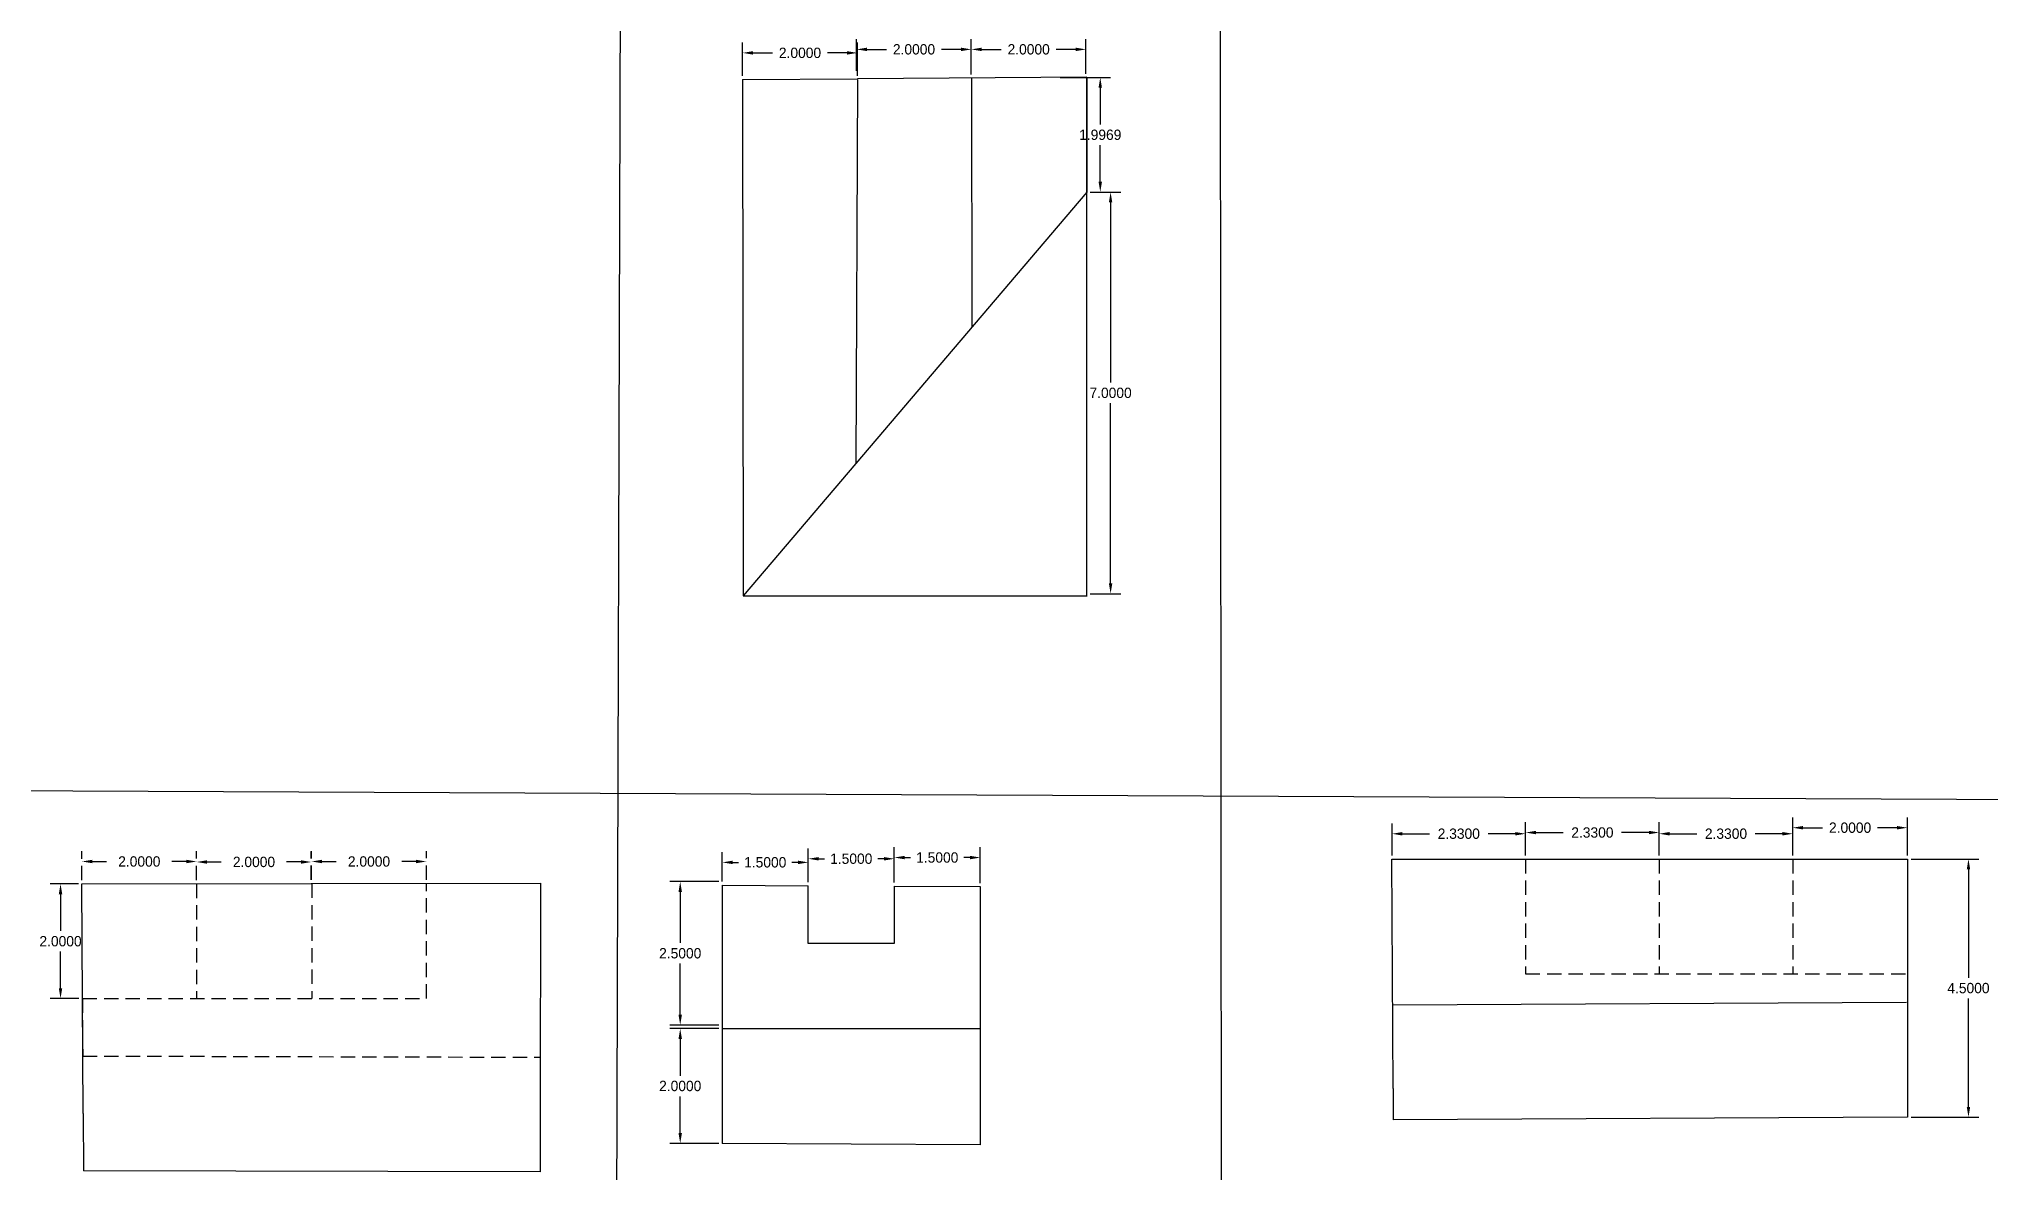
# Model space of a CAD drawing. Header units: inches. Extents: x 9 to 114, y -3 to 59.
# Drawn here: x 35.99 to 70.02, y 18.79 to 38.53 of the extents above; entities that cross this region are included whole.
import ezdxf

# ---------------------------------------------------------------- set-up
doc = ezdxf.new("R2010")
doc.units = ezdxf.units.IN
doc.header["$MEASUREMENT"] = 0
doc.linetypes.add('HIDDEN', pattern=[0.375, 0.25, -0.125])
doc.dimstyles.get("Standard").update_dxf_attribs({"dimtxt": 0.18, "dimasz": 0.18, "dimexe": 0.18, "dimexo": 0.0625, "dimgap": 0.09, "dimtad": 0, "dimtih": 1, "dimtoh": 1, "dimdec": 4, "dimzin": 0, "dimdsep": 46, "dimtxsty": 'Standard', "dimcen": 0.09, "dimadec": 0, "dimazin": 0, "dimtfac": 1, "dimtdec": 4, "dimtofl": 0, "dimtmove": 0, "dimatfit": 3, "dimfxl": 1, "dimtolj": 1, "dimtzin": 0, "dimarcsym": 0})

msp = doc.modelspace()

# ---------------------------------------------------------------- blocks, each defined once
blk = doc.blocks.new('*D23')
at = {"color": 0, "lineweight": -2}
for p, q in [((53.801, 37.863), (54.679, 37.863)), ((54.499, 37.683), (54.499, 37.044)), ((54.499, 36.046), (54.499, 36.684)), ((54.326, 35.866), (54.679, 35.866))]:
    blk.add_line(p, q, dxfattribs=at)
at = {"color": 0}
for points in [[(54.469, 37.683), (54.529, 37.683), (54.499, 37.863)], [(54.469, 36.046), (54.529, 36.046), (54.499, 35.866)]]:
    blk.add_solid(points, dxfattribs=at)
at = {"layer": 'Defpoints', "color": 0}
for p in [(53.739, 37.863), (54.264, 35.866), (54.499, 35.866)]:
    blk.add_point(p, dxfattribs=at)
at = {"color": 0, "insert": (54.499, 36.864), "char_height": 0.18, "attachment_point": 5}
blk.add_mtext('\\A1;1.9969', dxfattribs=at)
blk = doc.blocks.new('*D24')
at = {"color": 0, "lineweight": -2}
for p, q in [((54.324, 35.866), (54.859, 35.866)), ((54.679, 35.686), (54.679, 32.546)), ((54.679, 29.046), (54.679, 32.186)), ((54.324, 28.866), (54.859, 28.866))]:
    blk.add_line(p, q, dxfattribs=at)
at = {"color": 0}
for points in [[(54.649, 35.686), (54.709, 35.686), (54.679, 35.866)], [(54.649, 29.046), (54.709, 29.046), (54.679, 28.866)]]:
    blk.add_solid(points, dxfattribs=at)
at = {"layer": 'Defpoints', "color": 0}
for p in [(54.262, 35.866), (54.679, 35.866), (54.262, 28.866)]:
    blk.add_point(p, dxfattribs=at)
at = {"color": 0, "insert": (54.679, 32.366), "char_height": 0.18, "attachment_point": 5}
blk.add_mtext('\\A1;7.0000', dxfattribs=at)
blk = doc.blocks.new('*D21')
at = {"color": 0, "lineweight": -2}
for p, q in [((52.25, 37.917), (52.25, 38.533)), ((54.25, 37.928), (54.25, 38.533)), ((52.43, 38.353), (52.77, 38.353)), ((54.07, 38.353), (53.73, 38.353))]:
    blk.add_line(p, q, dxfattribs=at)
at = {"color": 0}
for points in [[(52.43, 38.383), (52.43, 38.323), (52.25, 38.353)], [(54.07, 38.383), (54.07, 38.323), (54.25, 38.353)]]:
    blk.add_solid(points, dxfattribs=at)
at = {"layer": 'Defpoints', "color": 0}
for p in [(52.25, 38.353), (52.25, 37.854), (54.25, 37.866)]:
    blk.add_point(p, dxfattribs=at)
at = {"color": 0, "insert": (53.25, 38.353), "char_height": 0.18, "attachment_point": 5}
blk.add_mtext('\\A1;2.0000', dxfattribs=at)
blk = doc.blocks.new('*D22')
at = {"color": 0, "lineweight": -2}
for p, q in [((50.25, 37.979), (50.25, 38.533)), ((52.25, 37.979), (52.25, 38.533)), ((50.43, 38.353), (50.77, 38.353)), ((52.07, 38.353), (51.73, 38.353))]:
    blk.add_line(p, q, dxfattribs=at)
at = {"color": 0}
for points in [[(50.43, 38.383), (50.43, 38.323), (50.25, 38.353)], [(52.07, 38.383), (52.07, 38.323), (52.25, 38.353)]]:
    blk.add_solid(points, dxfattribs=at)
at = {"layer": 'Defpoints', "color": 0}
for p in [(50.25, 38.353), (50.25, 37.917), (52.25, 37.917)]:
    blk.add_point(p, dxfattribs=at)
at = {"color": 0, "insert": (51.25, 38.353), "char_height": 0.18, "attachment_point": 5}
blk.add_mtext('\\A1;2.0000', dxfattribs=at)
blk = doc.blocks.new('*D25')
at = {"color": 0, "lineweight": -2}
for p, q in [((48.262, 37.893), (48.262, 38.472)), ((50.262, 37.893), (50.262, 38.472)), ((48.442, 38.292), (48.782, 38.292)), ((50.082, 38.292), (49.742, 38.292))]:
    blk.add_line(p, q, dxfattribs=at)
at = {"color": 0}
for points in [[(48.442, 38.322), (48.442, 38.262), (48.262, 38.292)], [(50.082, 38.322), (50.082, 38.262), (50.262, 38.292)]]:
    blk.add_solid(points, dxfattribs=at)
at = {"layer": 'Defpoints', "color": 0}
for p in [(50.262, 38.292), (48.262, 37.83), (50.262, 37.83)]:
    blk.add_point(p, dxfattribs=at)
at = {"color": 0, "insert": (49.262, 38.292), "char_height": 0.18, "attachment_point": 5}
blk.add_mtext('\\A1;2.0000', dxfattribs=at)
blk = doc.blocks.new('*D35')
at = {"color": 0, "lineweight": -2}
for p, q in [((36.676, 23.808), (36.185, 23.808)), ((36.365, 23.628), (36.365, 22.988)), ((36.365, 21.988), (36.365, 22.628)), ((36.686, 21.808), (36.185, 21.808))]:
    blk.add_line(p, q, dxfattribs=at)
at = {"color": 0}
for points in [[(36.335, 23.628), (36.395, 23.628), (36.365, 23.808)], [(36.335, 21.988), (36.395, 21.988), (36.365, 21.808)]]:
    blk.add_solid(points, dxfattribs=at)
at = {"layer": 'Defpoints', "color": 0}
for p in [(36.739, 23.808), (36.365, 21.808), (36.749, 21.808)]:
    blk.add_point(p, dxfattribs=at)
at = {"color": 0, "insert": (36.365, 22.808), "char_height": 0.18, "attachment_point": 5}
blk.add_mtext('\\A1;2.0000', dxfattribs=at)
blk = doc.blocks.new('*D36')
at = {"color": 0, "linetype": 'HIDDEN', "lineweight": -2}
for p, q in [((40.745, 23.877), (40.745, 24.378)), ((40.925, 24.198), (41.265, 24.198)), ((42.565, 24.198), (42.225, 24.198)), ((42.745, 23.881), (42.745, 24.378))]:
    blk.add_line(p, q, dxfattribs=at)
at = {"color": 0, "linetype": 'HIDDEN'}
for points in [[(40.925, 24.228), (40.925, 24.168), (40.745, 24.198)], [(42.565, 24.228), (42.565, 24.168), (42.745, 24.198)]]:
    blk.add_solid(points, dxfattribs=at)
at = {"layer": 'Defpoints', "color": 0, "linetype": 'HIDDEN'}
for p in [(40.745, 24.198), (40.745, 23.815), (42.745, 23.818)]:
    blk.add_point(p, dxfattribs=at)
at = {"color": 0, "linetype": 'HIDDEN', "insert": (41.745, 24.198), "char_height": 0.18, "attachment_point": 5}
blk.add_mtext('\\A1;2.0000', dxfattribs=at)
blk = doc.blocks.new('*D37')
at = {"color": 0, "linetype": 'HIDDEN', "lineweight": -2}
for p, q in [((38.739, 23.874), (38.739, 24.37)), ((38.919, 24.19), (39.259, 24.19)), ((40.559, 24.19), (40.219, 24.19)), ((40.739, 23.877), (40.739, 24.37))]:
    blk.add_line(p, q, dxfattribs=at)
at = {"color": 0, "linetype": 'HIDDEN'}
for points in [[(38.919, 24.22), (38.919, 24.16), (38.739, 24.19)], [(40.559, 24.22), (40.559, 24.16), (40.739, 24.19)]]:
    blk.add_solid(points, dxfattribs=at)
at = {"layer": 'Defpoints', "color": 0, "linetype": 'HIDDEN'}
for p in [(38.739, 24.19), (38.739, 23.811), (40.739, 23.815)]:
    blk.add_point(p, dxfattribs=at)
at = {"color": 0, "linetype": 'HIDDEN', "insert": (39.739, 24.19), "char_height": 0.18, "attachment_point": 5}
blk.add_mtext('\\A1;2.0000', dxfattribs=at)
blk = doc.blocks.new('*D34')
at = {"color": 0, "linetype": 'HIDDEN', "lineweight": -2}
for p, q in [((36.739, 23.871), (36.739, 24.378)), ((36.919, 24.198), (37.259, 24.198)), ((38.559, 24.198), (38.219, 24.198)), ((38.739, 23.874), (38.739, 24.378))]:
    blk.add_line(p, q, dxfattribs=at)
at = {"color": 0, "linetype": 'HIDDEN'}
for points in [[(36.919, 24.228), (36.919, 24.168), (36.739, 24.198)], [(38.559, 24.228), (38.559, 24.168), (38.739, 24.198)]]:
    blk.add_solid(points, dxfattribs=at)
at = {"layer": 'Defpoints', "color": 0, "linetype": 'HIDDEN'}
for p in [(36.739, 24.198), (36.739, 23.808), (38.739, 23.811)]:
    blk.add_point(p, dxfattribs=at)
at = {"color": 0, "linetype": 'HIDDEN', "insert": (37.739, 24.198), "char_height": 0.18, "attachment_point": 5}
blk.add_mtext('\\A1;2.0000', dxfattribs=at)
blk = doc.blocks.new('*D38')
at = {"color": 0, "lineweight": -2}
for p, q in [((50.906, 23.831), (50.906, 24.447)), ((51.086, 24.267), (51.191, 24.267)), ((52.226, 24.267), (52.121, 24.267)), ((52.406, 23.823), (52.406, 24.447))]:
    blk.add_line(p, q, dxfattribs=at)
at = {"color": 0}
for points in [[(51.086, 24.297), (51.086, 24.237), (50.906, 24.267)], [(52.226, 24.297), (52.226, 24.237), (52.406, 24.267)]]:
    blk.add_solid(points, dxfattribs=at)
at = {"layer": 'Defpoints', "color": 0}
for p in [(50.906, 24.267), (50.906, 23.769), (52.406, 23.76)]:
    blk.add_point(p, dxfattribs=at)
at = {"color": 0, "insert": (51.656, 24.267), "char_height": 0.18, "attachment_point": 5}
blk.add_mtext('\\A1;1.5000', dxfattribs=at)
blk = doc.blocks.new('*D39')
at = {"color": 0, "lineweight": -2}
for p, q in [((49.406, 23.839), (49.406, 24.426)), ((49.586, 24.246), (49.691, 24.246)), ((50.726, 24.246), (50.621, 24.246)), ((50.906, 23.831), (50.906, 24.426))]:
    blk.add_line(p, q, dxfattribs=at)
at = {"color": 0}
for points in [[(49.586, 24.276), (49.586, 24.216), (49.406, 24.246)], [(50.726, 24.276), (50.726, 24.216), (50.906, 24.246)]]:
    blk.add_solid(points, dxfattribs=at)
at = {"layer": 'Defpoints', "color": 0}
for p in [(49.406, 24.246), (49.406, 23.777), (50.906, 23.769)]:
    blk.add_point(p, dxfattribs=at)
at = {"color": 0, "insert": (50.156, 24.246), "char_height": 0.18, "attachment_point": 5}
blk.add_mtext('\\A1;1.5000', dxfattribs=at)
blk = doc.blocks.new('*D40')
at = {"color": 0, "lineweight": -2}
for p, q in [((47.907, 23.848), (47.907, 24.363)), ((48.087, 24.183), (48.191, 24.183)), ((49.226, 24.183), (49.121, 24.183)), ((49.406, 23.839), (49.406, 24.363))]:
    blk.add_line(p, q, dxfattribs=at)
at = {"color": 0}
for points in [[(48.087, 24.213), (48.087, 24.153), (47.907, 24.183)], [(49.226, 24.213), (49.226, 24.153), (49.406, 24.183)]]:
    blk.add_solid(points, dxfattribs=at)
at = {"layer": 'Defpoints', "color": 0}
for p in [(47.907, 24.183), (47.907, 23.785), (49.406, 23.777)]:
    blk.add_point(p, dxfattribs=at)
at = {"color": 0, "insert": (48.656, 24.183), "char_height": 0.18, "attachment_point": 5}
blk.add_mtext('\\A1;1.5000', dxfattribs=at)
blk = doc.blocks.new('*D41')
at = {"color": 0, "lineweight": -2}
for p, q in [((47.844, 21.285), (46.993, 21.285)), ((47.173, 21.105), (47.173, 20.465)), ((47.173, 19.465), (47.173, 20.105)), ((47.844, 19.285), (46.993, 19.285))]:
    blk.add_line(p, q, dxfattribs=at)
at = {"color": 0}
for points in [[(47.143, 21.105), (47.203, 21.105), (47.173, 21.285)], [(47.143, 19.465), (47.203, 19.465), (47.173, 19.285)]]:
    blk.add_solid(points, dxfattribs=at)
at = {"layer": 'Defpoints', "color": 0}
for p in [(47.173, 21.285), (47.907, 21.285), (47.907, 19.285)]:
    blk.add_point(p, dxfattribs=at)
at = {"color": 0, "insert": (47.173, 20.285), "char_height": 0.18, "attachment_point": 5}
blk.add_mtext('\\A1;2.0000', dxfattribs=at)
blk = doc.blocks.new('*D42')
at = {"color": 0, "lineweight": -2}
for p, q in [((47.844, 23.848), (46.993, 23.848)), ((47.173, 23.668), (47.173, 22.778)), ((47.173, 21.528), (47.173, 22.418)), ((47.844, 21.348), (46.993, 21.348))]:
    blk.add_line(p, q, dxfattribs=at)
at = {"color": 0}
for points in [[(47.143, 23.668), (47.203, 23.668), (47.173, 23.848)], [(47.143, 21.528), (47.203, 21.528), (47.173, 21.348)]]:
    blk.add_solid(points, dxfattribs=at)
at = {"layer": 'Defpoints', "color": 0}
for p in [(47.907, 23.848), (47.173, 21.348), (47.907, 21.348)]:
    blk.add_point(p, dxfattribs=at)
at = {"color": 0, "insert": (47.173, 22.598), "char_height": 0.18, "attachment_point": 5}
blk.add_mtext('\\A1;2.5000', dxfattribs=at)
blk = doc.blocks.new('*D51')
at = {"color": 0, "lineweight": -2}
for p, q in [((68.639, 24.241), (69.821, 24.241)), ((69.641, 24.061), (69.641, 22.171)), ((69.641, 19.921), (69.641, 21.811)), ((68.639, 19.741), (69.821, 19.741))]:
    blk.add_line(p, q, dxfattribs=at)
at = {"color": 0}
for points in [[(69.611, 24.061), (69.671, 24.061), (69.641, 24.241)], [(69.611, 19.921), (69.671, 19.921), (69.641, 19.741)]]:
    blk.add_solid(points, dxfattribs=at)
at = {"layer": 'Defpoints', "color": 0}
for p in [(68.577, 24.241), (68.577, 19.741), (69.641, 19.741)]:
    blk.add_point(p, dxfattribs=at)
at = {"color": 0, "insert": (69.641, 21.991), "char_height": 0.18, "attachment_point": 5}
blk.add_mtext('\\A1;4.5000', dxfattribs=at)
blk = doc.blocks.new('*D52')
at = {"color": 0, "lineweight": -2}
for p, q in [((59.587, 24.303), (59.587, 24.862)), ((61.917, 24.303), (61.917, 24.862)), ((59.767, 24.682), (60.242, 24.682)), ((61.737, 24.682), (61.262, 24.682))]:
    blk.add_line(p, q, dxfattribs=at)
at = {"color": 0}
for points in [[(59.767, 24.712), (59.767, 24.652), (59.587, 24.682)], [(61.737, 24.712), (61.737, 24.652), (61.917, 24.682)]]:
    blk.add_solid(points, dxfattribs=at)
at = {"layer": 'Defpoints', "color": 0}
for p in [(61.917, 24.682), (59.587, 24.241), (61.917, 24.241)]:
    blk.add_point(p, dxfattribs=at)
at = {"color": 0, "insert": (60.752, 24.682), "char_height": 0.18, "attachment_point": 5}
blk.add_mtext('\\A1;2.3300', dxfattribs=at)
blk = doc.blocks.new('*D53')
at = {"color": 0, "lineweight": -2}
for p, q in [((61.917, 24.303), (61.917, 24.883)), ((64.247, 24.303), (64.247, 24.883)), ((62.097, 24.703), (62.572, 24.703)), ((64.067, 24.703), (63.592, 24.703))]:
    blk.add_line(p, q, dxfattribs=at)
at = {"color": 0}
for points in [[(62.097, 24.733), (62.097, 24.673), (61.917, 24.703)], [(64.067, 24.733), (64.067, 24.673), (64.247, 24.703)]]:
    blk.add_solid(points, dxfattribs=at)
at = {"layer": 'Defpoints', "color": 0}
for p in [(64.247, 24.703), (61.917, 24.241), (64.247, 24.241)]:
    blk.add_point(p, dxfattribs=at)
at = {"color": 0, "insert": (63.082, 24.703), "char_height": 0.18, "attachment_point": 5}
blk.add_mtext('\\A1;2.3300', dxfattribs=at)
blk = doc.blocks.new('*D54')
at = {"color": 0, "lineweight": -2}
for p, q in [((66.577, 24.303), (66.577, 24.967)), ((68.577, 24.303), (68.577, 24.967)), ((66.757, 24.787), (67.097, 24.787)), ((68.397, 24.787), (68.057, 24.787))]:
    blk.add_line(p, q, dxfattribs=at)
at = {"color": 0}
for points in [[(66.757, 24.817), (66.757, 24.757), (66.577, 24.787)], [(68.397, 24.817), (68.397, 24.757), (68.577, 24.787)]]:
    blk.add_solid(points, dxfattribs=at)
at = {"layer": 'Defpoints', "color": 0}
for p in [(66.577, 24.787), (66.577, 24.241), (68.577, 24.241)]:
    blk.add_point(p, dxfattribs=at)
at = {"color": 0, "insert": (67.577, 24.787), "char_height": 0.18, "attachment_point": 5}
blk.add_mtext('\\A1;2.0000', dxfattribs=at)
blk = doc.blocks.new('*D55')
at = {"color": 0, "lineweight": -2}
for p, q in [((64.247, 24.303), (64.247, 24.862)), ((66.577, 24.303), (66.577, 24.862)), ((64.427, 24.682), (64.902, 24.682)), ((66.397, 24.682), (65.922, 24.682))]:
    blk.add_line(p, q, dxfattribs=at)
at = {"color": 0}
for points in [[(64.427, 24.712), (64.427, 24.652), (64.247, 24.682)], [(66.397, 24.712), (66.397, 24.652), (66.577, 24.682)]]:
    blk.add_solid(points, dxfattribs=at)
at = {"layer": 'Defpoints', "color": 0}
for p in [(64.247, 24.682), (64.247, 24.241), (66.577, 24.241)]:
    blk.add_point(p, dxfattribs=at)
at = {"color": 0, "insert": (65.412, 24.682), "char_height": 0.18, "attachment_point": 5}
blk.add_mtext('\\A1;2.3300', dxfattribs=at)

# ---------------------------------------------------------------- dimensions: what is measured, and where the dimension line sits
at = {"linetype": 'HIDDEN'}
for base, p1, p2, picture, middle in [((50.26205, 38.29168), (48.26205, 37.83024), (50.26205, 37.83024), '*D25', (49.26205, 38.29168)), ((50.25028, 38.35334), (52.25028, 37.91651), (50.25028, 37.91652), '*D22', (51.25028, 38.35334)), ((52.25028, 38.35334), (54.25024, 37.86593), (52.25028, 37.85401), '*D21', (53.25026, 38.35334)), ((61.91663, 24.68193), (59.58663, 24.24072), (61.91663, 24.24072), '*D52', (60.75163, 24.68193)), ((64.24663, 24.70294), (61.91663, 24.24072), (64.24663, 24.24072), '*D53', (63.08163, 24.70294)), ((64.24663, 24.68193), (66.57663, 24.24072), (64.24663, 24.24072), '*D55', (65.41163, 24.68193)), ((66.57663, 24.78698), (68.57663, 24.24072), (66.57663, 24.24072), '*D54', (67.57663, 24.78698)), ((47.90651, 24.18334), (49.40649, 23.77699), (47.90651, 23.7854), '*D40', (48.6565, 24.18334)), ((49.40649, 24.24618), (50.90646, 23.76857), (49.40649, 23.77699), '*D39', (50.15647, 24.24618)), ((50.90646, 24.26712), (52.40644, 23.76015), (50.90646, 23.76857), '*D38', (51.65645, 24.26712))]:
    dim = msp.add_linear_dim(base=base, p1=p1, p2=p2, dimstyle='Standard')
    dim.commit()
    dim.dimension.update_dxf_attribs({"geometry": picture, "text_midpoint": middle})
for base, p1, p2, picture, middle in [((54.49939, 35.86597), (53.73893, 37.86288), (54.26351, 35.86597), '*D23', (54.49939, 36.86443)), ((54.67939, 35.86597), (54.26195, 28.866), (54.26193, 35.86597), '*D24', (54.67939, 32.36598)), ((69.64144, 19.74072), (68.57663, 24.24072), (68.57663, 19.74072), '*D51', (69.64144, 21.99072)), ((47.17258, 21.3479), (47.90651, 23.8479), (47.90651, 21.3479), '*D42', (47.17258, 22.5979)), ((36.36469, 21.80809), (36.73852, 23.80807), (36.74852, 21.80809), '*D35', (36.36469, 22.80808)), ((47.17258, 21.2854), (47.90651, 19.2854), (47.90651, 21.2854), '*D41', (47.17258, 20.2854))]:
    dim = msp.add_linear_dim(base=base, p1=p1, p2=p2, angle=90, dimstyle='Standard')
    dim.commit()
    dim.dimension.update_dxf_attribs({"geometry": picture, "text_midpoint": middle})
for base, p1, p2, picture, middle in [((36.73852, 24.19783), (38.73852, 23.81141), (36.73852, 23.80807), '*D34', (37.73852, 24.19783)), ((38.73852, 24.18965), (40.73851, 23.81475), (38.73852, 23.81141), '*D37', (39.73851, 24.18965)), ((40.74516, 24.19783), (42.74516, 23.81811), (40.74516, 23.81477), '*D36', (41.74516, 24.19783))]:
    dim = msp.add_linear_dim(base=base, p1=p1, p2=p2, dimstyle='Standard', dxfattribs=at)
    dim.commit()
    dim.dimension.update_dxf_attribs({"geometry": picture, "text_midpoint": middle})

# ---------------------------------------------------------------- linework, layer by layer
for p, q in [((46.18665, 59.2479), (45.99714, -3.00168)), ((56.57855, 48.4044), (56.61681, 11.66816)), ((48.26205, 37.83024), (50.26202, 37.84216)), ((48.26205, 37.83024), (48.2697, 28.83024)), ((50.26205, 37.83024), (50.23393, 31.13653)), ((54.26195, 37.866), (50.26202, 37.84216)), ((52.25028, 37.85401), (52.25948, 33.51481)), ((54.26195, 28.866), (54.26195, 37.866)), ((54.26195, 37.866), (54.26195, 35.866)), ((54.26193, 35.86597), (48.2697, 28.83024)), ((54.26195, 35.866), (54.26195, 35.866)), ((54.26195, 28.866), (54.26195, 35.86597)), ((48.2697, 28.83024), (54.2697, 28.83024)), ((54.26195, 28.84216), (54.26195, 28.866)), ((8.97192, 25.55594), (114.26147, 25.0818)), ((59.60663, 20.24077), (59.58663, 24.24072)), ((59.58663, 24.24072), (68.57663, 24.24072)), ((68.57663, 24.24072), (68.57663, 19.74072)), ((36.73852, 23.80807), (44.73851, 23.82144)), ((44.73851, 23.82144), (44.72805, 19.82146)), ((36.75852, 19.80812), (36.73852, 23.80807)), ((47.90651, 23.7854), (49.40646, 23.77699)), ((47.90651, 23.7854), (47.90651, 19.2854)), ((49.40646, 22.76857), (49.40646, 23.77699)), ((50.90646, 23.76857), (50.90646, 22.76857)), ((50.90646, 23.76857), (52.40644, 23.76015)), ((52.40644, 23.76015), (52.40644, 19.26015)), ((50.90646, 22.76857), (49.40646, 22.76857)), ((68.56103, 21.73919), (59.59936, 21.69439)), ((47.90651, 21.2854), (52.40644, 21.2854)), ((59.60663, 20.24077), (59.60935, 19.69588)), ((36.75852, 19.80812), (36.76352, 18.80813)), ((44.72805, 19.82146), (44.72796, 19.78728)), ((44.72796, 19.78728), (44.72796, 18.78728)), ((68.57663, 19.74072), (59.60935, 19.69588)), ((52.40644, 19.26015), (47.90651, 19.2854)), ((44.72796, 18.78728), (36.76352, 18.80813))]:
    msp.add_line(p, q)
at = {"linetype": 'HIDDEN'}
for p, q in [((61.91663, 24.24072), (61.91663, 22.24072)), ((64.24663, 24.24072), (64.24663, 22.24072)), ((66.57663, 24.24072), (66.57663, 22.24072)), ((38.73852, 23.81141), (38.73852, 21.80809)), ((40.74516, 23.81477), (40.74516, 21.80809)), ((42.74852, 21.80809), (42.74516, 23.81811)), ((61.91663, 22.24072), (68.57663, 22.24072)), ((36.74852, 21.80809), (42.74852, 21.80809)), ((36.74852, 21.80809), (36.75131, 20.8081)), ((36.75131, 20.8081), (44.73057, 20.78723))]:
    msp.add_line(p, q, dxfattribs=at)

msp.set_redraw_order([(e.dxf.handle, doc.entitydb.next_handle()) for e in msp.query("TEXT MTEXT ATTDEF DIMENSION ARC_DIMENSION")])  # texts and dimensions are drawn at this point

doc.saveas('drawing.dxf')
